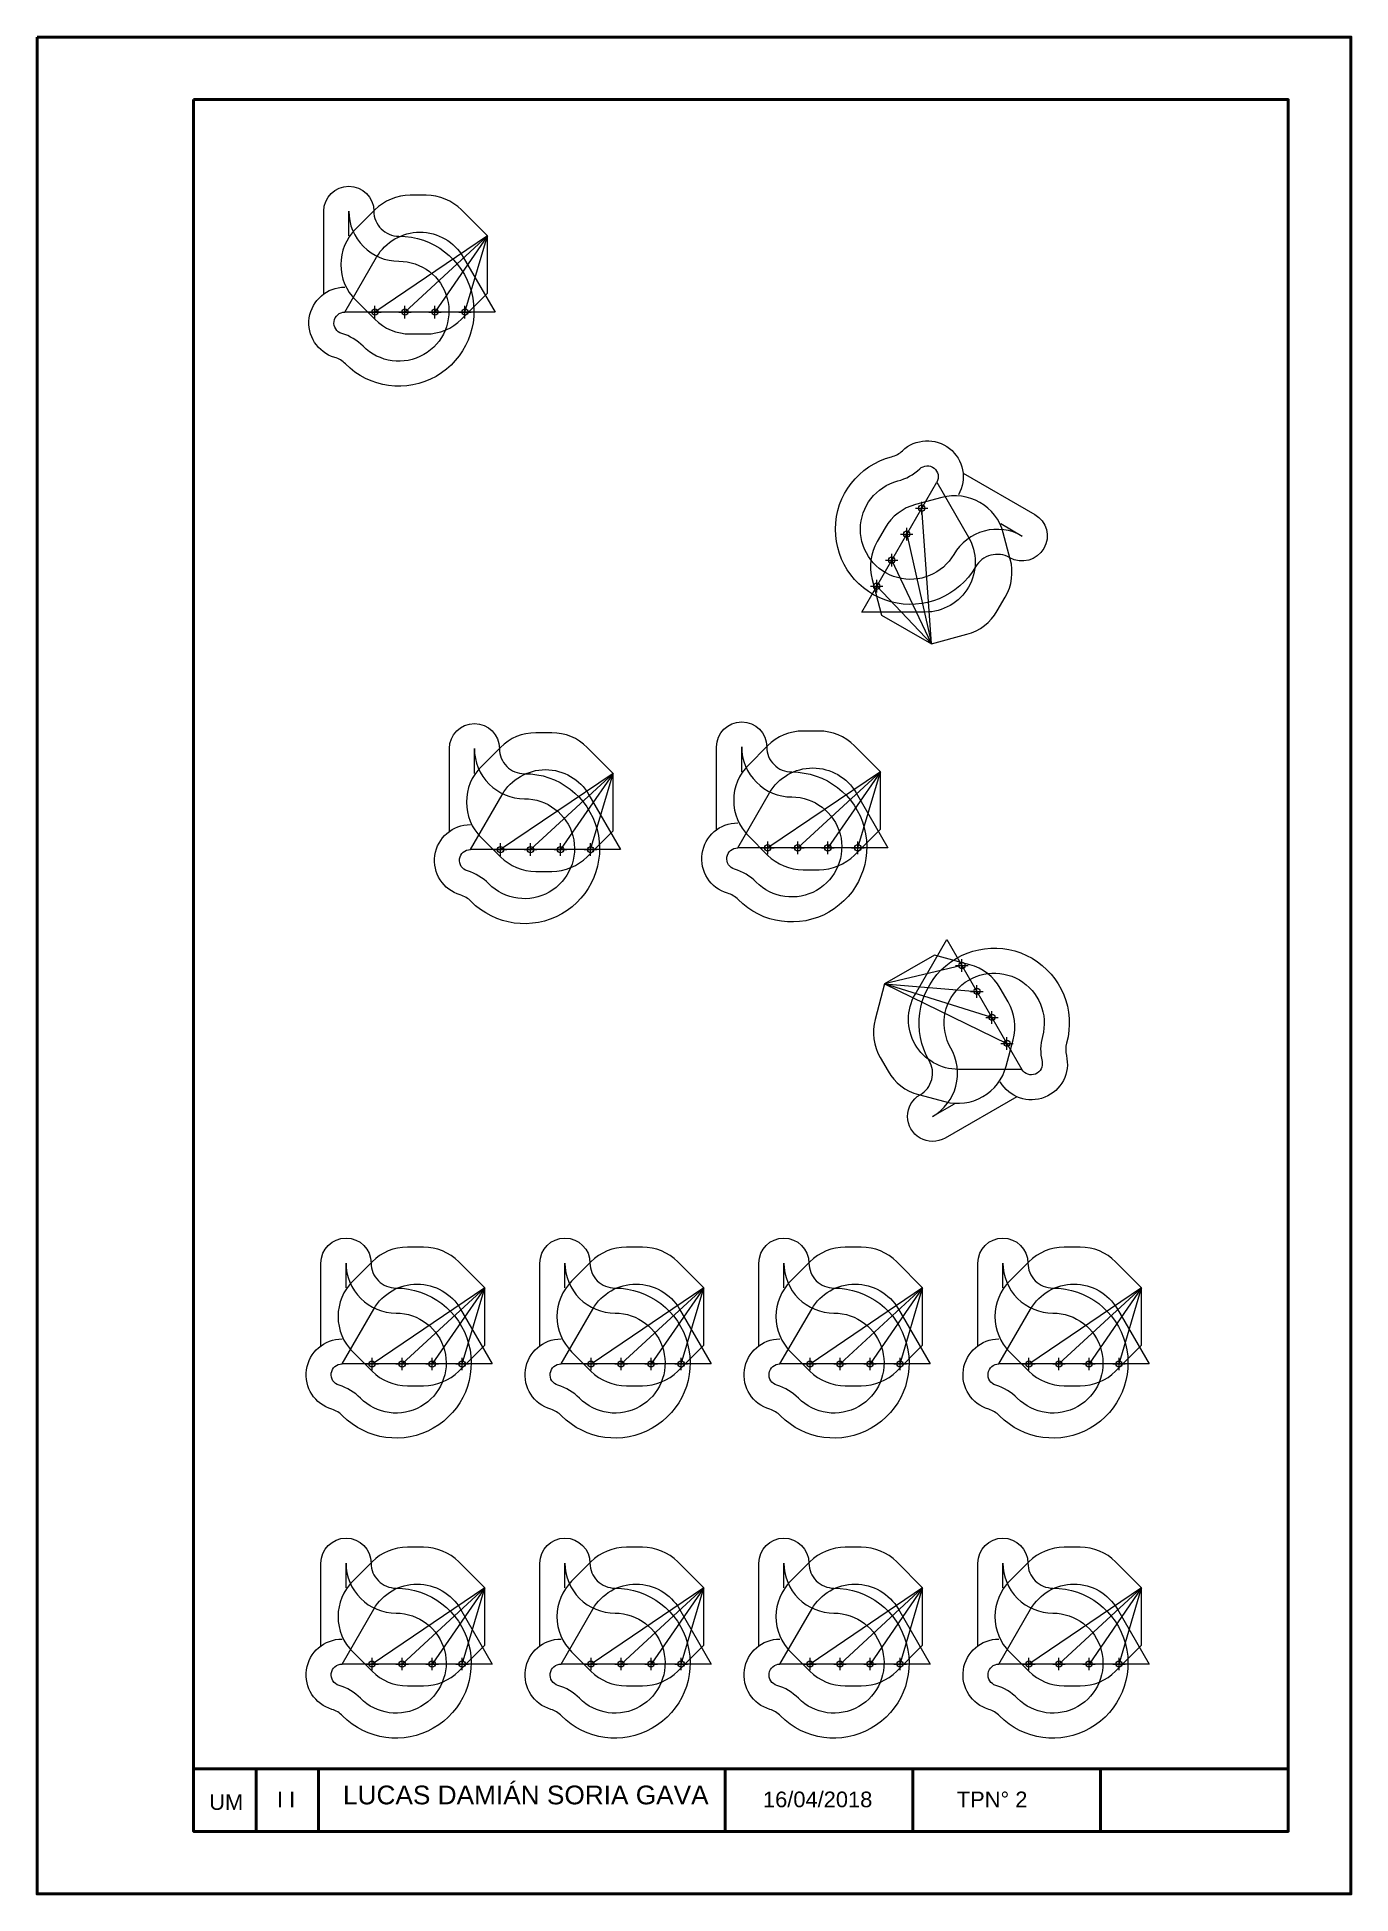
# Model space of a CAD drawing. Header units: millimetres. Extents: x 387 to 3597, y 224 to 521.
# Drawn here: x 1387 to 1597, y 223.8 to 520.8 of the extents above; entities that cross this region are included whole.
import ezdxf

# ---------------------------------------------------------------- set-up
doc = ezdxf.new("R2010")
doc.units = ezdxf.units.MM
doc.header["$PDMODE"] = 34
doc.layers.get('0').update_dxf_attribs({"lineweight": 100})
doc.layers.add('Continuas B', color=1, linetype='Continuous', lineweight=20)
doc.layers.add('Hoja', color=2, linetype='Continuous', lineweight=50)
doc.styles.get("Standard").update_dxf_attribs({"font": 'arial.ttf'})

msp = doc.modelspace()

# ---------------------------------------------------------------- texts
at = {"layer": 'Hoja', "insert": (1435.839, 241.078), "char_height": 3, "attachment_point": 1}
msp.add_mtext_dynamic_manual_height_columns('LUCAS DAMIÁN SORIA GAVA', width=105, gutter_width=12.5, heights=[0], dxfattribs=at)
at = {"layer": 'Hoja', "ltscale": 0.4, "char_height": 2.5, "attachment_point": 1}
for s, width, insert in [('UM', 10, (1414.45, 239.694)), ('I I', 10, (1425.289, 240.102)), ('16/04/2018', 30, (1502.977, 240.118)), ('TPN° 2', 30, (1533.958, 240.118))]:
    msp.add_mtext_dynamic_manual_height_columns(s, width=width, gutter_width=12.5, heights=[0], dxfattribs=dict(at, insert=insert))

# ---------------------------------------------------------------- blocks, each defined once
blk = doc.blocks.new('*U3')
at = {"layer": 'Continuas B', "ltscale": 0.4}
for points in [[(-12.5, -1.23), (-12.5, 12, -1), (-4.5, 12, 0.414214), (-0.5, 8, -1.502158), (-9.04, -12.43, 0.126962), (-10.75, -11.4, -0.865853), (-9.13, -0.14, -0.865853)], [(-8.5, 8.04), (-8.5, 12, 0.414214), (-0.5, 4, -1.502158), (-6.19, -9.62, 0.126962), (-9.62, -7.56, -0.865853), (-9.13, -4.14), (-4.06, 4.64, -0.57735), (9.8, 4.64), (14.87, -4.14), (-9.13, -4.14)]]:
    blk.add_lwpolyline(points, format="xyb", dxfattribs=at)
blk.add_lwpolyline([(1.31, 14.54, 0.198912), (-4.34, 12.2), (-7.43, 9.11, 0.414214), (-7.43, -2.21), (-4.34, -5.29, 0.198912), (1.31, -7.63), (3.87, -7.63, 0.198912), (9.53, -5.29), (13.68, -1.14), (13.68, 8.04), (9.53, 12.2, 0.198912), (3.87, 14.54)], format="xyb", close=True, dxfattribs=at)
for points in [[(0.47, -4.14), (13.68, 8.04), (-4.33, -4.15)], [(10.07, -4.14), (13.68, 8.04), (5.27, -4.14)]]:
    blk.add_lwpolyline(points, dxfattribs=at)
at = {"layer": 'Continuas B'}
for p in [(-4.33, -4.14), (0.47, -4.14), (5.27, -4.14), (10.07, -4.14)]:
    blk.add_point(p, dxfattribs=at)
blk = doc.blocks.new('*U4')
at = {"color": 0, "linetype": 'ByBlock', "lineweight": -2, "transparency": 16777216}
for p, rotation in [((1560.54, 417.05), 240), ((1566.99, 338.93), 120)]:
    blk.add_blockref('*U3', p, dxfattribs=dict(at, rotation=rotation))
blk.add_blockref('*U3', (1496.11, 372.4), dxfattribs=at)
blk = doc.blocks.new('*U5')
at = {"layer": 'Continuas B', "ltscale": 0.4}
for points in [[(-12.5, -1.23), (-12.5, 12, -1), (-4.5, 12, 0.414214), (-0.5, 8, -1.502158), (-9.04, -12.43, 0.126962), (-10.75, -11.4, -0.865853), (-9.13, -0.14, -0.865853)], [(-8.5, 8.04), (-8.5, 12, 0.414214), (-0.5, 4, -1.502158), (-6.19, -9.62, 0.126962), (-9.62, -7.56, -0.865853), (-9.13, -4.14), (-4.06, 4.64, -0.57735), (9.8, 4.64), (14.87, -4.14), (-9.13, -4.14)]]:
    blk.add_lwpolyline(points, format="xyb", dxfattribs=at)
blk.add_lwpolyline([(1.31, 14.54, 0.198912), (-4.34, 12.2), (-7.43, 9.11, 0.414214), (-7.43, -2.21), (-4.34, -5.29, 0.198912), (1.31, -7.63), (3.87, -7.63, 0.198912), (9.53, -5.29), (13.68, -1.14), (13.68, 8.04), (9.53, 12.2, 0.198912), (3.87, 14.54)], format="xyb", close=True, dxfattribs=at)
for points in [[(0.47, -4.14), (13.68, 8.04), (-4.33, -4.15)], [(10.07, -4.14), (13.68, 8.04), (5.27, -4.14)]]:
    blk.add_lwpolyline(points, dxfattribs=at)
at = {"layer": 'Continuas B'}
for p in [(-4.33, -4.14), (0.47, -4.14), (5.27, -4.14), (10.07, -4.14)]:
    blk.add_point(p, dxfattribs=at)
blk = doc.blocks.new('*U6')
at = {"color": 0, "linetype": 'ByBlock', "lineweight": -2, "transparency": 16777216}
for p in [(0, 48), (35, 48), (70, 48), (105, 48), (0, 0), (35, 0), (70, 0), (105, 0)]:
    blk.add_blockref('*U5', p, dxfattribs=at)

# ---------------------------------------------------------------- linework, layer by layer
at = {"layer": 'Continuas B', "ltscale": 0.4}
for points in [[(1432.772, 479.685), (1432.772, 492.92, -1), (1440.772, 492.92, 0.4142136), (1444.772, 488.92, -1.502158), (1436.229, 468.493, 0.1269624), (1434.514, 469.521, -0.8658532), (1436.141, 480.777, -0.8658532)], [(1436.772, 488.964), (1436.772, 492.92, 0.4142136), (1444.772, 484.92, -1.502158), (1439.077, 471.302, 0.1269624), (1435.647, 473.357, -0.8658532), (1436.141, 476.777), (1441.213, 485.561, -0.5773503), (1455.069, 485.561), (1460.141, 476.777), (1436.141, 476.777)], [(1495.572, 393.983), (1495.572, 407.218, -1), (1503.572, 407.218, 0.4142136), (1507.572, 403.218, -1.502158), (1499.029, 382.791, 0.1269624), (1497.314, 383.818, -0.8658532), (1498.941, 395.075, -0.8658532)], [(1499.572, 403.262), (1499.572, 407.218, 0.4142136), (1507.572, 399.218, -1.502158), (1501.877, 385.6, 0.1269624), (1498.446, 387.655, -0.8658532), (1498.941, 391.075), (1504.012, 399.859, -0.5773503), (1517.869, 399.859), (1522.941, 391.075), (1498.941, 391.075)]]:
    msp.add_lwpolyline(points, format="xyb", dxfattribs=at)
for points in [[(1446.58, 495.459, 0.1989124), (1440.923, 493.115), (1437.837, 490.029, 0.4142136), (1437.837, 478.715), (1440.923, 475.629, 0.1989124), (1446.58, 473.285), (1449.137, 473.285, 0.1989124), (1454.794, 475.629), (1458.945, 479.78), (1458.945, 488.964), (1454.794, 493.115, 0.1989124), (1449.137, 495.459)], [(1509.38, 409.756, 0.1989124), (1503.723, 407.413), (1500.637, 404.327, 0.4142136), (1500.637, 393.013), (1503.723, 389.926, 0.1989124), (1509.38, 387.583), (1511.937, 387.583, 0.1989124), (1517.594, 389.926), (1521.745, 394.078), (1521.745, 403.262), (1517.594, 407.413, 0.1989124), (1511.937, 409.756)]]:
    msp.add_lwpolyline(points, format="xyb", close=True, dxfattribs=at)
for points in [[(1445.741, 476.777), (1458.945, 488.964), (1440.942, 476.767)], [(1455.341, 476.777), (1458.945, 488.964), (1450.541, 476.777)], [(1508.541, 391.075), (1521.745, 403.262), (1503.742, 391.065)], [(1518.141, 391.075), (1521.745, 403.262), (1513.341, 391.075)]]:
    msp.add_lwpolyline(points, dxfattribs=at)
at = {"layer": 'Continuas B'}
for p in [(1440.941, 476.777), (1445.741, 476.777), (1450.541, 476.777), (1455.341, 476.777), (1503.741, 391.075), (1508.541, 391.075), (1513.341, 391.075), (1518.141, 391.075)]:
    msp.add_point(p, dxfattribs=at)
at = {"layer": 'Hoja'}
for p, q in [((1411.95, 243.759), (1586.95, 243.759)), ((1421.95, 243.759), (1421.95, 233.759)), ((1526.95, 243.759), (1526.95, 233.759)), ((1556.95, 243.759), (1556.95, 233.759))]:
    msp.add_line(p, q, dxfattribs=at)
at = {"layer": 'Hoja', "ltscale": 0.4}
for p, q in [((1431.95, 243.759), (1431.95, 233.759)), ((1496.95, 243.759), (1496.95, 233.759))]:
    msp.add_line(p, q, dxfattribs=at)
at = {"layer": 'Hoja'}
for points in [[(1386.95, 520.759), (1596.95, 520.759), (1596.95, 223.759), (1386.95, 223.759)], [(1411.95, 510.759), (1586.95, 510.759), (1586.95, 233.759), (1411.95, 233.759)]]:
    msp.add_lwpolyline(points, close=True, dxfattribs=at)

# ---------------------------------------------------------------- block references
for name, p in [('*U4', (-30.764, 22.544)), ('*U6', (1444.824, 264.664))]:
    msp.add_blockref(name, p)

msp.set_redraw_order([(e.dxf.handle, doc.entitydb.next_handle()) for e in msp.query("TEXT MTEXT ATTDEF DIMENSION ARC_DIMENSION")])  # texts and dimensions are drawn at this point

doc.saveas('drawing.dxf')
